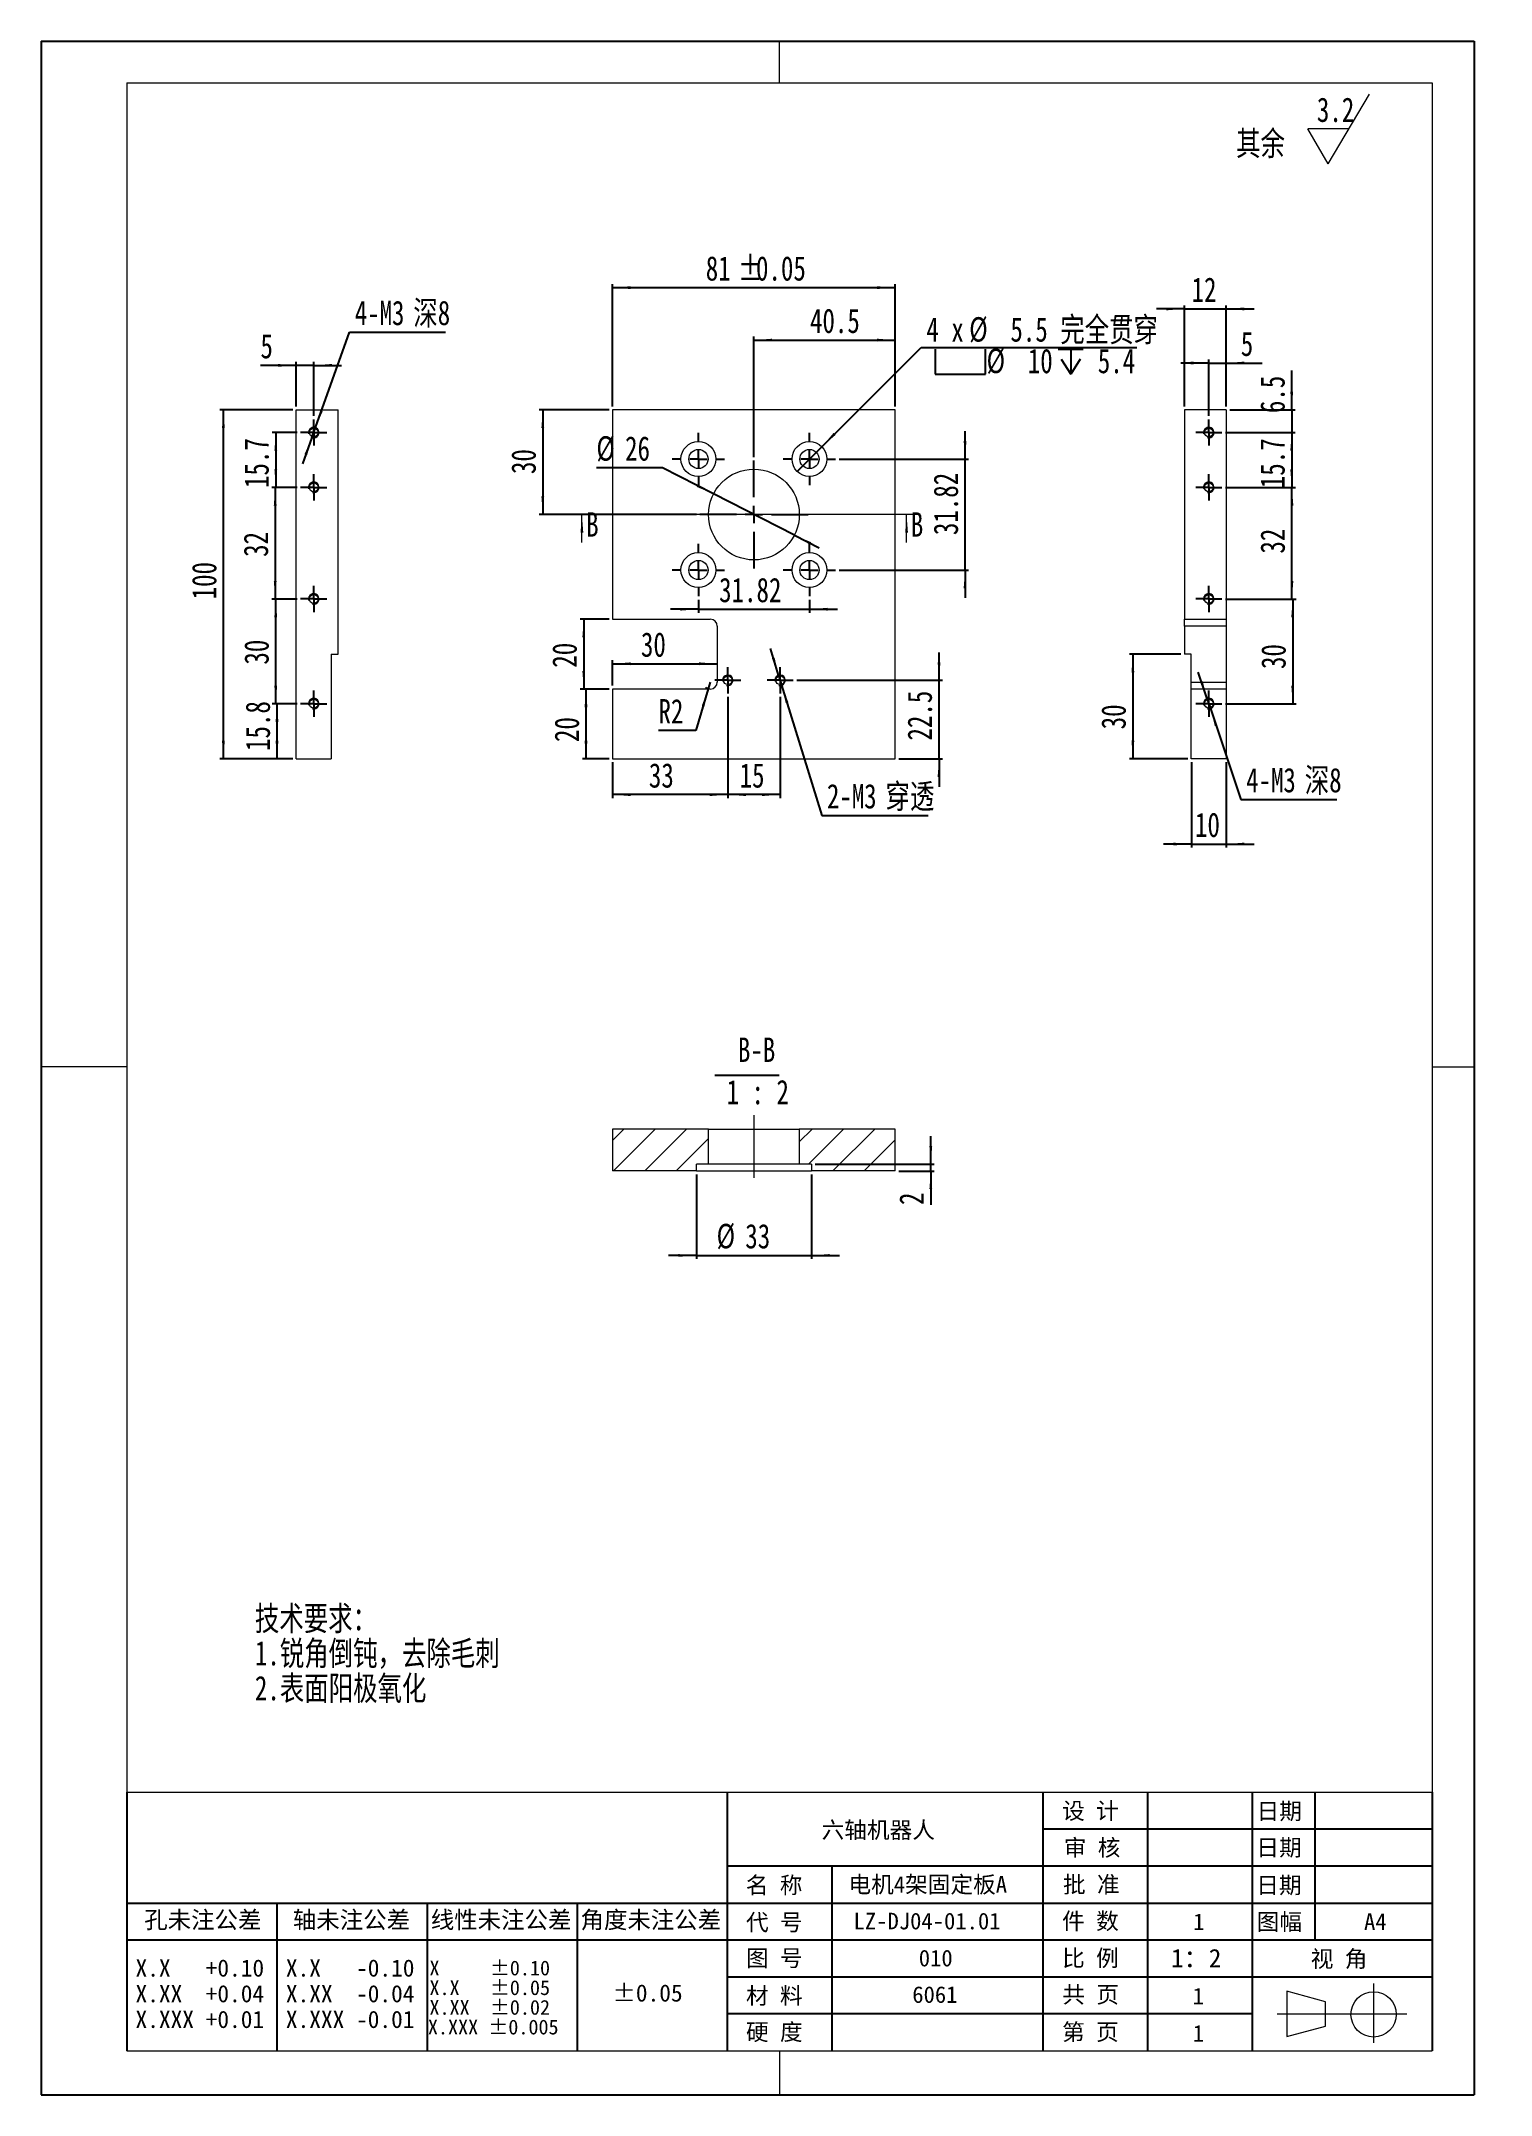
# Model space of a CAD drawing. Header units: millimetres. Extents: x 2 to 210, y 2 to 296.
import ezdxf

# ---------------------------------------------------------------- set-up
doc = ezdxf.new("R2010")
doc.units = ezdxf.units.MM
for name, pattern in [('SLD-中心线', [34.29, 30.48, -1.27, 1.27, -1.27]), ('SLD-实线', [0]), ('SLD-虚线', [1.905, 1.27, -0.635])]:
    doc.linetypes.add(name, pattern=pattern)
for name, color, linetype in [('FORMAT', 7, 'SLD-实线'), ('图框', 7, 'SLD-实线'), ('标注层', 96, 'SLD-实线')]:
    doc.layers.add(name, color=color, linetype=linetype)
doc.layers.add('粗实线', color=7, linetype='SLD-实线', lineweight=15)
doc.styles.add('SLDTEXTSTYLE0', font='HYSWLONGFANGSONG.TTF', dxfattribs={"bigfont": 'bigfont'})
doc.styles.add('SLDTEXTSTYLE1', font='SIMSUN.TTC')
doc.styles.add('SLDTEXTSTYLE2', font='SIMSUN.TTC', dxfattribs={"bigfont": 'bigfont'})
doc.styles.add('SLDTEXTSTYLE3', font='HYSWLONGFANGSONG.TTF')
doc.dimstyles.new('SLDDIMSTYLE0', dxfattribs={"dimtxt": 3.5, "dimasz": 2.6, "dimexe": 0, "dimexo": 0.0625, "dimgap": 0.875, "dimtad": 1, "dimdec": 3, "dimlfac": 2, "dimrnd": 1e-09, "dimzin": 12, "dimdsep": 46, "dimtxsty": 'SLDTEXTSTYLE3', "dimsah": 1, "dimcen": 0.09, "dimadec": 0, "dimazin": 3, "dimtfac": 1, "dimtdec": 3, "dimtofl": 0, "dimtmove": 0, "dimatfit": 3, "dimfxl": 0, "dimfrac": 2, "dimtolj": 1, "dimtzin": 12, "dimarcsym": 0})
doc.dimstyles.new('SLDDIMSTYLE1', dxfattribs={"dimtxt": 3.5, "dimasz": 2.6, "dimexe": 0, "dimexo": 0.0625, "dimgap": 0.875, "dimtad": 1, "dimdec": 3, "dimlfac": 2, "dimrnd": 1e-09, "dimzin": 12, "dimdsep": 46, "dimtxsty": 'SLDTEXTSTYLE3', "dimsah": 1, "dimcen": 0.09, "dimadec": 0, "dimazin": 3, "dimtfac": 1, "dimtdec": 3, "dimtmove": 0, "dimatfit": 0, "dimfxl": 0, "dimfrac": 2, "dimtolj": 1, "dimtzin": 12, "dimarcsym": 0})
doc.dimstyles.new('SLDDIMSTYLE2', dxfattribs={"dimtxt": 3.5, "dimasz": 2.6, "dimexe": 0, "dimexo": 0.0625, "dimgap": 0.875, "dimtad": 0, "dimtih": 1, "dimtoh": 1, "dimdec": 3, "dimlfac": 2, "dimrnd": 1e-09, "dimzin": 12, "dimdsep": 46, "dimtxsty": 'SLDTEXTSTYLE3', "dimsah": 1, "dimcen": 0, "dimadec": 0, "dimazin": 3, "dimtfac": 1, "dimtdec": 3, "dimtmove": 0, "dimatfit": 3, "dimfxl": 0, "dimfrac": 2, "dimtolj": 1, "dimtzin": 12, "dimarcsym": 0})
doc.dimstyles.new('SLDDIMSTYLE3', dxfattribs={"dimtxt": 3.5, "dimasz": 2.6, "dimexe": 0, "dimexo": 0.0625, "dimgap": 0.875, "dimtad": 0, "dimtih": 1, "dimtoh": 1, "dimdec": 1, "dimlfac": 2, "dimrnd": 1e-09, "dimzin": 12, "dimdsep": 46, "dimtxsty": 'SLDTEXTSTYLE3', "dimblk1": 'NONE', "dimsah": 1, "dimcen": 0, "dimadec": 0, "dimazin": 3, "dimtfac": 1, "dimtdec": 3, "dimtmove": 0, "dimatfit": 3, "dimldrblk": 'NONE', "dimfxl": 0, "dimfrac": 2, "dimtolj": 1, "dimtzin": 12, "dimarcsym": 0})
doc.dimstyles.new('SLDDIMSTYLE4', dxfattribs={"dimtxt": 3.5, "dimasz": 2.6, "dimexe": 0, "dimexo": 0.0625, "dimgap": 0.875, "dimtad": 0, "dimtih": 1, "dimtoh": 1, "dimdec": 3, "dimlfac": 2, "dimrnd": 1e-09, "dimzin": 12, "dimdsep": 46, "dimtxsty": 'SLDTEXTSTYLE3', "dimsah": 1, "dimcen": 0, "dimadec": 0, "dimazin": 3, "dimtfac": 1, "dimtdec": 3, "dimtmove": 0, "dimatfit": 3, "dimfxl": 0, "dimfrac": 2, "dimtolj": 1, "dimtzin": 12, "dimarcsym": 0})
doc.dimstyles.new('SLDDIMSTYLE5', dxfattribs={"dimtxt": 3.5, "dimasz": 2.6, "dimexe": 0, "dimexo": 0.0625, "dimgap": 0.875, "dimtad": 0, "dimtih": 1, "dimtoh": 1, "dimdec": 3, "dimlfac": 2, "dimrnd": 1e-09, "dimzin": 12, "dimdsep": 46, "dimtxsty": 'SLDTEXTSTYLE3', "dimsah": 1, "dimcen": 0, "dimadec": 0, "dimazin": 3, "dimtfac": 1, "dimtdec": 3, "dimtofl": 0, "dimtmove": 0, "dimatfit": 3, "dimfxl": 0, "dimfrac": 2, "dimtolj": 1, "dimtzin": 12, "dimarcsym": 0})

msp = doc.modelspace()

# ---------------------------------------------------------------- texts
at = {"color": 7, "linetype": 'Continuous', "lineweight": 0}
for s, insert, char_height, attachment_point, style in [('\\M+191B4\\M+1975D', (173.71447, 282.90212), 3.5, 1, 'SLDTEXTSTYLE0'), ('\\M+1985A轴\\M+18AF7\\M+18AED\\M+1906C', (122.44756, 40.66513), 2.38125, 2, 'SLDTEXTSTYLE2'), ('电\\M+18AF74\\M+189CB\\M+18CC5\\M+192E8\\M+194C2A', (129.53622, 32.84752), 2.38125, 2, 'SLDTEXTSTYLE2'), ('LZ-DJ04-01.01', (129.437, 27.60583), 2.38125, 2, 'SLDTEXTSTYLE1'), ('1', (168.37008, 27.49944), 2.38125, 2, 'SLDTEXTSTYLE1'), ('010', (130.67724, 22.29834), 2.38125, 2, 'SLDTEXTSTYLE1'), ('6061', (130.55321, 17.07183), 2.38125, 2, 'SLDTEXTSTYLE1')]:
    msp.add_mtext(s, dxfattribs=dict(at, insert=insert, char_height=char_height, attachment_point=attachment_point, style=style))
at = {"color": 7, "linetype": 'Continuous', "char_height": 3.5, "attachment_point": 1, "style": 'SLDTEXTSTYLE3'}
for insert in [(80.59432, 228.27949), (127.11009, 228.27949)]:
    msp.add_mtext('B', dxfattribs=dict(at, insert=insert))
at = {"layer": 'FORMAT', "attachment_point": 2}
for s, insert, char_height, style in [('设 计', (152.8441, 43.4064), 2.38125, 'SLDTEXTSTYLE2'), ('\\M+193FA\\M+18AFA', (179.89561, 43.35938), 2.38125, 'SLDTEXTSTYLE2'), ('审 \\M+18A6A', (153.08109, 38.12446), 2.38125, 'SLDTEXTSTYLE2'), ('\\M+193FA\\M+18AFA', (179.86819, 38.14323), 2.38125, 'SLDTEXTSTYLE2'), ('\\M+196BC \\M+18FCC', (107.5225, 32.75638), 2.38125, 'SLDTEXTSTYLE2'), ('\\M+194E1 \\M+18F79', (152.96654, 32.84752), 2.38125, 'SLDTEXTSTYLE2'), ('\\M+193FA\\M+18AFA', (179.85181, 32.75103), 2.38125, 'SLDTEXTSTYLE2'), ('\\M+18D45\\M+196A2\\M+1928D\\M+18CF6\\M+18DB7', (25.6761, 27.8303), 2.4625, 'SLDTEXTSTYLE2'), ('轴\\M+196A2\\M+1928D\\M+18CF6\\M+18DB7', (46.97232, 27.8303), 2.4625, 'SLDTEXTSTYLE2'), ('线\\M+190AB\\M+196A2\\M+1928D\\M+18CF6\\M+18DB7', (68.40897, 27.8303), 2.4625, 'SLDTEXTSTYLE2'), ('\\M+18A70\\M+19378\\M+196A2\\M+1928D\\M+18CF6\\M+18DB7', (89.85915, 27.8303), 2.4625, 'SLDTEXTSTYLE2'), ('\\M+191E3 \\M+18D86', (107.55248, 27.43198), 2.38125, 'SLDTEXTSTYLE2'), ('\\M+18C8F \\M+19094', (152.8441, 27.60583), 2.38125, 'SLDTEXTSTYLE2'), ('图\\M+1959D', (179.91052, 27.49944), 2.38125, 'SLDTEXTSTYLE2'), ('A4', (193.65941, 27.525), 2.38125, 'SLDTEXTSTYLE1'), ('图 \\M+18D86', (107.55248, 22.29834), 2.38125, 'SLDTEXTSTYLE2'), ('\\M+194E4 \\M+197E1', (152.8441, 22.29834), 2.38125, 'SLDTEXTSTYLE2'), ('1\\M+181462', (167.99469, 22.41953), 2.645833, 'SLDTEXTSTYLE2'), ('视 \\M+18A70', (188.46133, 22.19085), 2.38125, 'SLDTEXTSTYLE2'), ('±0.05', (89.39041, 17.33779), 2.4625, 'SLDTEXTSTYLE1'), ('\\M+18DDE \\M+197BF', (107.55248, 16.90858), 2.38125, 'SLDTEXTSTYLE2'), ('\\M+18BA4 页', (152.88254, 17.07183), 2.38125, 'SLDTEXTSTYLE2'), ('1', (168.29784, 16.84385), 2.38125, 'SLDTEXTSTYLE1'), ('\\M+18D64 \\M+19378', (107.55248, 11.71362), 2.38125, 'SLDTEXTSTYLE2'), ('\\M+191E6 页', (152.8441, 11.71362), 2.38125, 'SLDTEXTSTYLE2'), ('1', (168.31314, 11.51611), 2.38125, 'SLDTEXTSTYLE1')]:
    msp.add_mtext(s, dxfattribs=dict(at, insert=insert, char_height=char_height, style=style))

# ---------------------------------------------------------------- blocks, each defined once
blk = doc.blocks.new('SW_NOTE_0')
at = {"color": 0, "linetype": 'Continuous', "lineweight": 0, "char_height": 3.5, "attachment_point": 1, "style": 'SLDTEXTSTYLE0'}
for s, insert in [('\\M+18B5A术\\M+19776\\M+18B81\\M+18146', (0, 4.51)), ('1.锐\\M+18A70\\M+1937C钝\\M+18143\\M+18B8E\\M+18F9C\\M+196D1\\M+18E68', (0, -0.49)), ('2.\\M+1955C\\M+196CA阳极氧\\M+189BB', (0, -5.49))]:
    blk.add_mtext(s, dxfattribs=dict(at, insert=insert))
blk = doc.blocks.new('SW_NOTE_1')
at = {"layer": 'FORMAT', "color": 0, "char_height": 2.4625, "attachment_point": 2, "style": 'SLDTEXTSTYLE1'}
for s, insert in [('X.X   +0.10', (7.62, 2.87)), ('X.XX  +0.04', (7.62, -0.81)), ('X.XXX +0.01', (7.62, -4.49))]:
    blk.add_mtext(s, dxfattribs=dict(at, insert=insert))
blk = doc.blocks.new('SW_NOTE_2')
at = {"layer": 'FORMAT', "color": 0, "char_height": 2.4625, "attachment_point": 2, "style": 'SLDTEXTSTYLE1'}
for s, insert in [('X.X   -0.10', (7.62, 2.87)), ('X.XX  -0.04', (7.62, -0.81)), ('X.XXX -0.01', (7.62, -4.49))]:
    blk.add_mtext(s, dxfattribs=dict(at, insert=insert))
blk = doc.blocks.new('SW_NOTE_3')
at = {"layer": 'FORMAT', "color": 0, "char_height": 2.1167, "attachment_point": 2, "style": 'SLDTEXTSTYLE1'}
for s, insert in [('X     ±0.10', (7.18, 2.46)), ('X.X   ±0.05', (7.18, -0.36)), (' X.XXX ±0.005', (6.96, -6)), ('X.XX  ±0.02', (7.18, -3.18))]:
    blk.add_mtext(s, dxfattribs=dict(at, insert=insert))
blk = doc.blocks.new('SW_SFSYMBOL_0')
at = {"color": 0, "linetype": 'SLD-实线', "lineweight": 0}
for p, q in [((1.64, -5), (7.54, 5)), ((1.64, -5), (-1.31, 0)), ((4.59, 0), (-1.31, 0))]:
    blk.add_line(p, q, dxfattribs=at)
at = {"color": 0, "linetype": 'Continuous', "lineweight": 0, "insert": (0, 4.51), "char_height": 3.5, "attachment_point": 1, "style": 'SLDTEXTSTYLE3'}
blk.add_mtext('3.2', dxfattribs=at)
blk = doc.blocks.new('_D')
at = {"layer": '标注层'}
for p, q in [((84.38, 243.45), (84.38, 260.97)), ((84.38, 260.47), (124.88, 260.47)), ((124.88, 243.45), (124.88, 260.97))]:
    blk.add_line(p, q, dxfattribs=at)
for points in [[(84.38, 260.47), (86.98, 260.27), (86.98, 260.67)], [(124.88, 260.47), (122.28, 260.67), (122.28, 260.27)]]:
    blk.add_solid(points, dxfattribs=at)
at = {"layer": '标注层', "char_height": 3.5, "attachment_point": 1, "style": 'SLDTEXTSTYLE3'}
for s, insert in [('81', (97.73, 264.98, -2.95)), ('%%p', (102.33, 264.99, -2.95)), ('0.05', (104.93, 264.98, -2.95))]:
    blk.add_mtext(s, dxfattribs=dict(at, insert=insert))
blk = doc.blocks.new('_D_1')
at = {"layer": '标注层'}
for p, q in [((104.63, 236.2), (104.63, 253.45)), ((124.88, 243.45), (124.88, 253.45)), ((104.63, 252.95), (124.88, 252.95))]:
    blk.add_line(p, q, dxfattribs=at)
for points in [[(104.63, 252.95), (107.23, 252.75), (107.23, 253.15)], [(124.88, 252.95), (122.28, 253.15), (122.28, 252.75)]]:
    blk.add_solid(points, dxfattribs=at)
at = {"layer": '标注层', "insert": (112.66, 257.47, -2.95), "char_height": 3.5, "attachment_point": 1, "style": 'SLDTEXTSTYLE3'}
blk.add_mtext('40.5', dxfattribs=at)
blk = doc.blocks.new('_D_2')
at = {"layer": '标注层'}
for p, q in [((83.88, 202.95), (80.07, 202.95)), ((80.57, 202.95), (80.57, 192.95)), ((83.88, 192.95), (80.07, 192.95))]:
    blk.add_line(p, q, dxfattribs=at)
for points in [[(80.57, 202.95), (80.37, 200.35), (80.77, 200.35)], [(80.57, 192.95), (80.77, 195.55), (80.37, 195.55)]]:
    blk.add_solid(points, dxfattribs=at)
at = {"layer": '标注层', "insert": (76.06, 195.36, -2.95), "char_height": 3.5, "attachment_point": 1, "rotation": 90, "style": 'SLDTEXTSTYLE3'}
blk.add_mtext('20', dxfattribs=at)
blk = doc.blocks.new('_D_3')
at = {"layer": '标注层'}
for p, q in [((83.88, 212.95), (79.75, 212.95)), ((80.25, 212.95), (80.25, 202.95)), ((83.88, 202.95), (79.75, 202.95))]:
    blk.add_line(p, q, dxfattribs=at)
for points in [[(80.25, 212.95), (80.05, 210.35), (80.45, 210.35)], [(80.25, 202.95), (80.45, 205.55), (80.05, 205.55)]]:
    blk.add_solid(points, dxfattribs=at)
at = {"layer": '标注层', "insert": (75.74, 206.01, -2.95), "char_height": 3.5, "attachment_point": 1, "rotation": 90, "style": 'SLDTEXTSTYLE3'}
blk.add_mtext('20', dxfattribs=at)
blk = doc.blocks.new('_D_4')
at = {"layer": '标注层'}
for p, q in [((84.38, 203.45), (84.38, 207.07)), ((84.38, 206.57), (99.38, 206.57))]:
    blk.add_line(p, q, dxfattribs=at)
for points in [[(84.38, 206.57), (86.98, 206.37), (86.98, 206.77)], [(99.38, 206.57), (96.78, 206.77), (96.78, 206.37)]]:
    blk.add_solid(points, dxfattribs=at)
at = {"layer": '标注层', "insert": (88.44, 211.08, -2.95), "char_height": 3.5, "attachment_point": 1, "style": 'SLDTEXTSTYLE3'}
blk.add_mtext('30', dxfattribs=at)
blk = doc.blocks.new('_D_5')
at = {"layer": '标注层'}
for p, q in [((100.88, 201.83), (100.88, 187.32)), ((84.38, 192.45), (84.38, 187.32)), ((100.88, 187.82), (84.38, 187.82))]:
    blk.add_line(p, q, dxfattribs=at)
for points in [[(84.38, 187.82), (86.98, 187.62), (86.98, 188.02)], [(100.88, 187.82), (98.28, 188.02), (98.28, 187.62)]]:
    blk.add_solid(points, dxfattribs=at)
at = {"layer": '标注层', "insert": (89.58, 192.33, -2.95), "char_height": 3.5, "attachment_point": 1, "style": 'SLDTEXTSTYLE3'}
blk.add_mtext('33', dxfattribs=at)
blk = doc.blocks.new('_D_6')
at = {"layer": '标注层'}
for p, q in [((100.88, 201.83), (100.88, 187.32)), ((108.38, 201.83), (108.38, 187.32)), ((108.38, 187.82), (100.88, 187.82))]:
    blk.add_line(p, q, dxfattribs=at)
for points in [[(100.88, 187.82), (103.48, 187.62), (103.48, 188.02)], [(108.38, 187.82), (105.78, 188.02), (105.78, 187.62)]]:
    blk.add_solid(points, dxfattribs=at)
at = {"layer": '标注层', "insert": (102.58, 192.33, -2.95), "char_height": 3.5, "attachment_point": 1, "style": 'SLDTEXTSTYLE3'}
blk.add_mtext('15', dxfattribs=at)
blk = doc.blocks.new('_D_7')
at = {"layer": '标注层'}
for p, q in [((131.15, 204.2), (131.15, 208.2)), ((110.76, 204.2), (131.65, 204.2)), ((131.15, 192.95), (131.15, 204.2)), ((125.38, 192.95), (131.65, 192.95)), ((131.15, 192.95), (131.15, 188.95))]:
    blk.add_line(p, q, dxfattribs=at)
for points in [[(131.15, 204.2), (131.35, 206.8), (130.95, 206.8)], [(131.15, 192.95), (130.95, 190.35), (131.35, 190.35)]]:
    blk.add_solid(points, dxfattribs=at)
at = {"layer": '标注层', "insert": (126.63, 195.57, -2.95), "char_height": 3.5, "attachment_point": 1, "rotation": 90, "style": 'SLDTEXTSTYLE3'}
blk.add_mtext('22.5', dxfattribs=at)
blk = doc.blocks.new('_D_8')
at = {"layer": '标注层'}
for p, q in [((91.52, 234.66), (82.06, 234.66)), ((98.84, 230.91), (91.52, 234.66)), ((110.42, 225), (98.84, 230.91)), ((110.42, 225), (113.98, 223.18))]:
    blk.add_line(p, q, dxfattribs=at)
for points in [[(98.84, 230.91), (96.62, 232.27), (96.44, 231.92)], [(110.42, 225), (112.64, 223.64), (112.83, 223.99)]]:
    blk.add_solid(points, dxfattribs=at)
at = {"layer": '标注层', "char_height": 3.5, "attachment_point": 1, "style": 'SLDTEXTSTYLE3'}
for s, insert in [('%%c', (82.06, 239.18, -2.95)), ('26', (86.17, 239.17, -2.95))]:
    blk.add_mtext(s, dxfattribs=dict(at, insert=insert))
blk = doc.blocks.new('_D_9')
at = {"layer": '标注层'}
for p, q in [((83.88, 242.95), (73.88, 242.95)), ((74.38, 242.95), (74.38, 227.95)), ((96.38, 227.95), (73.88, 227.95))]:
    blk.add_line(p, q, dxfattribs=at)
for points in [[(74.38, 242.95), (74.18, 240.35), (74.58, 240.35)], [(74.38, 227.95), (74.58, 230.55), (74.18, 230.55)]]:
    blk.add_solid(points, dxfattribs=at)
at = {"layer": '标注层', "insert": (69.87, 233.76, -2.95), "char_height": 3.5, "attachment_point": 1, "rotation": 90, "style": 'SLDTEXTSTYLE3'}
blk.add_mtext('30', dxfattribs=at)
blk = doc.blocks.new('_D_10')
at = {"layer": '标注层'}
for p, q in [((96.68, 215.75), (96.68, 213.89)), ((112.59, 215.75), (112.59, 213.89)), ((96.68, 214.39), (92.68, 214.39)), ((96.68, 214.39), (112.59, 214.39)), ((112.59, 214.39), (116.59, 214.39))]:
    blk.add_line(p, q, dxfattribs=at)
for points in [[(96.68, 214.39), (94.08, 214.59), (94.08, 214.19)], [(112.59, 214.39), (115.19, 214.19), (115.19, 214.59)]]:
    blk.add_solid(points, dxfattribs=at)
at = {"layer": '标注层', "insert": (99.64, 218.9, -2.95), "char_height": 3.5, "attachment_point": 1, "style": 'SLDTEXTSTYLE3'}
blk.add_mtext('31.82', dxfattribs=at)
blk = doc.blocks.new('_D_11')
at = {"layer": '标注层'}
for p, q in [((134.88, 235.91), (134.88, 239.91)), ((116.84, 235.91), (135.38, 235.91)), ((134.88, 220), (134.88, 235.91)), ((116.84, 220), (135.38, 220)), ((134.88, 220), (134.88, 216))]:
    blk.add_line(p, q, dxfattribs=at)
for points in [[(134.88, 235.91), (135.08, 238.51), (134.68, 238.51)], [(134.88, 220), (134.68, 217.4), (135.08, 217.4)]]:
    blk.add_solid(points, dxfattribs=at)
at = {"layer": '标注层', "insert": (130.37, 225.01, -2.95), "char_height": 3.5, "attachment_point": 1, "rotation": 90, "style": 'SLDTEXTSTYLE3'}
blk.add_mtext('31.82', dxfattribs=at)
blk = doc.blocks.new('SW_SYMBOL_HOLE_SPOT')
at = {"layer": '标注层', "color": 0}
for p, q in [((0, 875), (0, 75)), ((1600, 75), (1600, 875)), ((0, 75), (1600, 75))]:
    blk.add_line(p, q, dxfattribs=at)
blk = doc.blocks.new('SW_SYMBOL_HOLE_DEPTH')
at = {"layer": '标注层', "color": 0}
for p, q in [((0, 875), (800, 875)), ((400, 875), (400, 75)), ((100, 555), (400, 75)), ((700, 555), (400, 75))]:
    blk.add_line(p, q, dxfattribs=at)
blk = doc.blocks.new('_D_12')
at = {"layer": '标注层'}
for p, q in [((114.36, 237.68), (128.59, 251.91)), ((128.59, 251.91), (159.5, 251.91)), ((110.82, 234.14), (114.36, 237.68))]:
    blk.add_line(p, q, dxfattribs=at)
blk.add_solid([(114.36, 237.68), (116.34, 239.37), (116.05, 239.66)], dxfattribs=at)
at = {"layer": '标注层', "xscale": 0.004511737089201878, "yscale": 0.004511737089201878, "zscale": 0.004511737089201878}
for name, p in [('SW_SYMBOL_HOLE_SPOT', (130.6, 247.72)), ('SW_SYMBOL_HOLE_DEPTH', (148.21, 247.72))]:
    blk.add_blockref(name, p, dxfattribs=at)
at = {"layer": '标注层', "char_height": 3.5, "attachment_point": 1}
for s, insert, style in [('4 x ', (129.34, 256.23, -2.95), 'SLDTEXTSTYLE3'), ('%%c', (135.47, 256.24, -2.95), 'SLDTEXTSTYLE3'), (' 5.5 \\M+18AAE\\M+19153贯\\M+190FA', (139.59, 256.23, -2.95), 'SLDTEXTSTYLE0'), ('%%c', (137.96, 251.73, -2.95), 'SLDTEXTSTYLE3'), (' 10 ', (142.08, 251.71, -2.95), 'SLDTEXTSTYLE3'), (' 5.4', (152.11, 251.71, -2.95), 'SLDTEXTSTYLE3')]:
    blk.add_mtext(s, dxfattribs=dict(at, insert=insert, style=style))
blk = doc.blocks.new('_NONE')
blk = doc.blocks.new('_D_13')
at = {"layer": '标注层'}
for p, q in [((108.16, 204.92), (106.99, 208.75)), ((108.16, 204.92), (108.6, 203.49)), ((108.6, 203.49), (114.34, 184.83)), ((114.34, 184.83), (129.6, 184.83))]:
    blk.add_line(p, q, dxfattribs=at)
for points in [[(108.16, 204.92), (107.59, 207.47), (107.21, 207.35)], [(108.6, 203.49), (109.18, 200.94), (109.56, 201.06)]]:
    blk.add_solid(points, dxfattribs=at)
at = {"layer": '标注层', "char_height": 3.5, "attachment_point": 1}
for s, insert, style in [('2-M', (115.09, 189.35, -2.95), 'SLDTEXTSTYLE3'), ('3', (120.42, 189.35, -2.95), 'SLDTEXTSTYLE3'), ('\\M+190FA\\M+193A7', (123.48, 189.35, -2.95), 'SLDTEXTSTYLE0')]:
    blk.add_mtext(s, dxfattribs=dict(at, insert=insert, style=style))
blk = doc.blocks.new('_D_14')
at = {"layer": '标注层'}
for p, q in [((98.38, 203.95), (98.09, 203)), ((98.09, 203), (96.3, 197.01)), ((96.3, 197.01), (90.95, 197.01))]:
    blk.add_line(p, q, dxfattribs=at)
blk.add_arc((98.38, 203.95), 1, 226.7545, 243.4349, dxfattribs=at)
blk.add_solid([(98.09, 203), (97.16, 200.56), (97.54, 200.45)], dxfattribs=at)
at = {"layer": '标注层', "insert": (90.95, 201.52, -2.95), "char_height": 3.5, "attachment_point": 1, "style": 'SLDTEXTSTYLE3'}
blk.add_mtext('R2', dxfattribs=at)
blk = doc.blocks.new('SW_CENTERMARKSYMBOL_0')
at = {"layer": '标注层', "color": 0}
for p, q in [((0, 2.5), (0, 7.75)), ((-2.5, 0), (-7.75, 0)), ((0, 0), (-1.25, 0)), ((0, 0), (0, 1.25)), ((0, 0), (0, -1.25)), ((0, 0), (1.25, 0)), ((2.5, 0), (7.75, 0)), ((0, -2.5), (0, -7.75))]:
    blk.add_line(p, q, dxfattribs=at)
blk = doc.blocks.new('SW_CENTERMARKSYMBOL_1')
at = {"layer": '标注层', "color": 0}
for p, q in [((0, 2.5), (0, 3.75)), ((-2.5, 0), (-3.75, 0)), ((0, 0), (-1.25, 0)), ((0, 0), (0, 1.25)), ((0, 0), (0, -1.25)), ((0, 0), (1.25, 0)), ((2.5, 0), (3.75, 0)), ((0, -2.5), (0, -3.75))]:
    blk.add_line(p, q, dxfattribs=at)
blk = doc.blocks.new('SW_CENTERMARKSYMBOL_2')
at = {"layer": '标注层', "color": 0}
for p, q in [((0, 2.5), (0, 3.75)), ((-2.5, 0), (-3.75, 0)), ((0, 0), (-1.25, 0)), ((0, 0), (0, 1.25)), ((0, 0), (0, -1.25)), ((0, 0), (1.25, 0)), ((2.5, 0), (3.75, 0)), ((0, -2.5), (0, -3.75))]:
    blk.add_line(p, q, dxfattribs=at)
blk = doc.blocks.new('SW_CENTERMARKSYMBOL_3')
at = {"layer": '标注层', "color": 0}
for p, q in [((0, 2.5), (0, 3.75)), ((-2.5, 0), (-3.75, 0)), ((0, 0), (-1.25, 0)), ((0, 0), (0, 1.25)), ((0, 0), (0, -1.25)), ((0, 0), (1.25, 0)), ((2.5, 0), (3.75, 0)), ((0, -2.5), (0, -3.75))]:
    blk.add_line(p, q, dxfattribs=at)
blk = doc.blocks.new('SW_CENTERMARKSYMBOL_4')
at = {"layer": '标注层', "color": 0}
for p, q in [((0, 2.5), (0, 3.75)), ((-2.5, 0), (-3.75, 0)), ((0, 0), (-1.25, 0)), ((0, 0), (0, 1.25)), ((0, 0), (0, -1.25)), ((0, 0), (1.25, 0)), ((2.5, 0), (3.75, 0)), ((0, -2.5), (0, -3.75))]:
    blk.add_line(p, q, dxfattribs=at)
blk = doc.blocks.new('SW_CENTERMARKSYMBOL_5')
at = {"layer": '标注层', "color": 0}
for p, q in [((-1.25, 0), (-1.875, 0)), ((0, 0), (-1.25, 0)), ((0, 1.25), (0, 1.875)), ((0, 0), (0, 1.25)), ((0, 0), (0, -1.25)), ((0, 0), (1.25, 0)), ((1.25, 0), (1.875, 0)), ((0, -1.25), (0, -1.875))]:
    blk.add_line(p, q, dxfattribs=at)
blk = doc.blocks.new('SW_CENTERMARKSYMBOL_6')
at = {"layer": '标注层', "color": 0}
for p, q in [((-1.25, 0), (-1.875, 0)), ((0, 0), (-1.25, 0)), ((0, 1.25), (0, 1.875)), ((0, 0), (0, 1.25)), ((0, 0), (0, -1.25)), ((0, 0), (1.25, 0)), ((1.25, 0), (1.875, 0)), ((0, -1.25), (0, -1.875))]:
    blk.add_line(p, q, dxfattribs=at)
blk = doc.blocks.new('_D_15')
at = {"layer": '标注层'}
for p, q in [((166.3, 257.42), (162.3, 257.42)), ((166.3, 243.45), (166.3, 257.92)), ((166.3, 257.42), (172.3, 257.42)), ((172.3, 243.45), (172.3, 257.92)), ((172.3, 257.42), (176.3, 257.42))]:
    blk.add_line(p, q, dxfattribs=at)
for points in [[(166.3, 257.42), (163.7, 257.62), (163.7, 257.22)], [(172.3, 257.42), (174.9, 257.22), (174.9, 257.62)]]:
    blk.add_solid(points, dxfattribs=at)
at = {"layer": '标注层', "insert": (167.33, 261.93, 0.05), "char_height": 3.5, "attachment_point": 1, "style": 'SLDTEXTSTYLE3'}
blk.add_mtext('12', dxfattribs=at)
blk = doc.blocks.new('_D_16')
at = {"layer": '标注层'}
for p, q in [((169.8, 242.08), (169.8, 250.17)), ((172.3, 243.45), (172.3, 250.17)), ((169.8, 249.67), (165.8, 249.67)), ((169.8, 249.67), (172.3, 249.67)), ((172.3, 249.67), (177.45, 249.67))]:
    blk.add_line(p, q, dxfattribs=at)
for points in [[(169.8, 249.67), (167.2, 249.87), (167.2, 249.47)], [(172.3, 249.67), (174.9, 249.47), (174.9, 249.87)]]:
    blk.add_solid(points, dxfattribs=at)
at = {"layer": '标注层', "insert": (174.38, 254.18, 0.05), "char_height": 3.5, "attachment_point": 1, "style": 'SLDTEXTSTYLE3'}
blk.add_mtext('5', dxfattribs=at)
blk = doc.blocks.new('_D_17')
at = {"layer": '标注层'}
for p, q in [((181.68, 242.95), (181.68, 248.62)), ((172.8, 242.95), (182.18, 242.95)), ((181.68, 242.95), (181.68, 239.7)), ((172.17, 239.7), (182.18, 239.7)), ((181.68, 239.7), (181.68, 235.7))]:
    blk.add_line(p, q, dxfattribs=at)
for points in [[(181.68, 242.95), (181.88, 245.55), (181.48, 245.55)], [(181.68, 239.7), (181.48, 237.1), (181.88, 237.1)]]:
    blk.add_solid(points, dxfattribs=at)
at = {"layer": '标注层', "insert": (177.17, 242.49, 0.05), "char_height": 3.5, "attachment_point": 1, "rotation": 90, "style": 'SLDTEXTSTYLE3'}
blk.add_mtext('6.5', dxfattribs=at)
blk = doc.blocks.new('_D_18')
at = {"layer": '标注层'}
for p, q in [((172.17, 239.7), (182.18, 239.7)), ((181.68, 239.7), (181.68, 231.85)), ((172.17, 231.85), (182.18, 231.85))]:
    blk.add_line(p, q, dxfattribs=at)
for points in [[(181.68, 239.7), (181.48, 237.1), (181.88, 237.1)], [(181.68, 231.85), (181.88, 234.45), (181.48, 234.45)]]:
    blk.add_solid(points, dxfattribs=at)
at = {"layer": '标注层', "insert": (177.17, 231.73, 0.05), "char_height": 3.5, "attachment_point": 1, "rotation": 90, "style": 'SLDTEXTSTYLE3'}
blk.add_mtext('15.7', dxfattribs=at)
blk = doc.blocks.new('_D_19')
at = {"layer": '标注层'}
for p, q in [((172.17, 231.85), (182.21, 231.85)), ((181.71, 215.85), (181.71, 231.85)), ((172.17, 215.85), (182.21, 215.85))]:
    blk.add_line(p, q, dxfattribs=at)
for points in [[(181.71, 231.85), (181.51, 229.25), (181.91, 229.25)], [(181.71, 215.85), (181.91, 218.45), (181.51, 218.45)]]:
    blk.add_solid(points, dxfattribs=at)
at = {"layer": '标注层', "insert": (177.19, 222.36, 0.05), "char_height": 3.5, "attachment_point": 1, "rotation": 90, "style": 'SLDTEXTSTYLE3'}
blk.add_mtext('32', dxfattribs=at)
blk = doc.blocks.new('_D_20')
at = {"layer": '标注层'}
for p, q in [((172.17, 215.85), (182.32, 215.85)), ((181.82, 215.85), (181.82, 200.85)), ((172.17, 200.85), (182.32, 200.85))]:
    blk.add_line(p, q, dxfattribs=at)
for points in [[(181.82, 215.85), (181.62, 213.25), (182.02, 213.25)], [(181.82, 200.85), (182.02, 203.45), (181.62, 203.45)]]:
    blk.add_solid(points, dxfattribs=at)
at = {"layer": '标注层', "insert": (177.31, 205.82, 0.05), "char_height": 3.5, "attachment_point": 1, "rotation": 90, "style": 'SLDTEXTSTYLE3'}
blk.add_mtext('30', dxfattribs=at)
blk = doc.blocks.new('_D_21')
at = {"layer": '标注层'}
for p, q in [((167.3, 192.45), (167.3, 180.24)), ((172.3, 192.45), (172.3, 180.24)), ((167.3, 180.74), (163.3, 180.74)), ((167.3, 180.74), (172.3, 180.74)), ((172.3, 180.74), (176.3, 180.74))]:
    blk.add_line(p, q, dxfattribs=at)
for points in [[(167.3, 180.74), (164.7, 180.94), (164.7, 180.54)], [(172.3, 180.74), (174.9, 180.54), (174.9, 180.94)]]:
    blk.add_solid(points, dxfattribs=at)
at = {"layer": '标注层', "insert": (167.82, 185.25, 0.05), "char_height": 3.5, "attachment_point": 1, "style": 'SLDTEXTSTYLE3'}
blk.add_mtext('10', dxfattribs=at)
blk = doc.blocks.new('_D_22')
at = {"layer": '标注层'}
for p, q in [((165.8, 207.95), (158.42, 207.95)), ((158.92, 207.95), (158.92, 192.95)), ((166.8, 192.95), (158.42, 192.95))]:
    blk.add_line(p, q, dxfattribs=at)
for points in [[(158.92, 207.95), (158.72, 205.35), (159.12, 205.35)], [(158.92, 192.95), (159.12, 195.55), (158.72, 195.55)]]:
    blk.add_solid(points, dxfattribs=at)
at = {"layer": '标注层', "insert": (154.4, 197.18, 0.05), "char_height": 3.5, "attachment_point": 1, "rotation": 90, "style": 'SLDTEXTSTYLE3'}
blk.add_mtext('30', dxfattribs=at)
blk = doc.blocks.new('_D_23')
at = {"layer": '标注层'}
for p, q in [((169.56, 201.57), (168.29, 205.36)), ((169.56, 201.57), (170.04, 200.14)), ((170.04, 200.14), (174.4, 187.13)), ((174.4, 187.13), (188.14, 187.13))]:
    blk.add_line(p, q, dxfattribs=at)
for points in [[(169.56, 201.57), (168.92, 204.09), (168.54, 203.97)], [(170.04, 200.14), (170.67, 197.62), (171.05, 197.74)]]:
    blk.add_solid(points, dxfattribs=at)
at = {"layer": '标注层', "char_height": 3.5, "attachment_point": 1}
for s, insert, style in [('4-M', (175.15, 191.65, 0.05), 'SLDTEXTSTYLE3'), ('3', (180.48, 191.65, 0.05), 'SLDTEXTSTYLE3'), ('\\M+1905B8', (183.55, 191.65, 0.05), 'SLDTEXTSTYLE0')]:
    blk.add_mtext(s, dxfattribs=dict(at, insert=insert, style=style))
blk = doc.blocks.new('SW_CENTERMARKSYMBOL_7')
at = {"layer": '标注层', "color": 0}
for p, q in [((-1.25, 0), (-1.875, 0)), ((0, 0), (-1.25, 0)), ((0, 1.25), (0, 1.875)), ((0, 0), (0, 1.25)), ((0, 0), (0, -1.25)), ((0, 0), (1.25, 0)), ((1.25, 0), (1.875, 0)), ((0, -1.25), (0, -1.875))]:
    blk.add_line(p, q, dxfattribs=at)
blk = doc.blocks.new('SW_CENTERMARKSYMBOL_8')
at = {"layer": '标注层', "color": 0}
for p, q in [((-1.25, 0), (-1.875, 0)), ((0, 0), (-1.25, 0)), ((0, 1.25), (0, 1.875)), ((0, 0), (0, 1.25)), ((0, 0), (0, -1.25)), ((0, 0), (1.25, 0)), ((1.25, 0), (1.875, 0)), ((0, -1.25), (0, -1.875))]:
    blk.add_line(p, q, dxfattribs=at)
blk = doc.blocks.new('SW_CENTERMARKSYMBOL_9')
at = {"layer": '标注层', "color": 0}
for p, q in [((-1.25, 0), (-1.875, 0)), ((0, 0), (-1.25, 0)), ((0, 1.25), (0, 1.875)), ((0, 0), (0, 1.25)), ((0, 0), (0, -1.25)), ((0, 0), (1.25, 0)), ((1.25, 0), (1.875, 0)), ((0, -1.25), (0, -1.875))]:
    blk.add_line(p, q, dxfattribs=at)
blk = doc.blocks.new('SW_CENTERMARKSYMBOL_10')
at = {"layer": '标注层', "color": 0}
for p, q in [((-1.25, 0), (-1.875, 0)), ((0, 0), (-1.25, 0)), ((0, 1.25), (0, 1.875)), ((0, 0), (0, 1.25)), ((0, 0), (0, -1.25)), ((0, 0), (1.25, 0)), ((1.25, 0), (1.875, 0)), ((0, -1.25), (0, -1.875))]:
    blk.add_line(p, q, dxfattribs=at)
blk = doc.blocks.new('_D_24')
at = {"layer": '标注层'}
for p, q in [((38.56, 242.95), (28.12, 242.95)), ((28.62, 192.95), (28.62, 242.95)), ((38.56, 192.95), (28.12, 192.95))]:
    blk.add_line(p, q, dxfattribs=at)
for points in [[(28.62, 242.95), (28.42, 240.35), (28.82, 240.35)], [(28.62, 192.95), (28.82, 195.55), (28.42, 195.55)]]:
    blk.add_solid(points, dxfattribs=at)
at = {"layer": '标注层', "insert": (24.11, 215.8, 0.05), "char_height": 3.5, "attachment_point": 1, "rotation": 90, "style": 'SLDTEXTSTYLE3'}
blk.add_mtext('100', dxfattribs=at)
blk = doc.blocks.new('_D_25')
at = {"layer": '标注层'}
for p, q in [((39.18, 215.85), (35.62, 215.85)), ((36.12, 200.85), (36.12, 215.85)), ((39.18, 200.85), (35.62, 200.85))]:
    blk.add_line(p, q, dxfattribs=at)
for points in [[(36.12, 215.85), (35.92, 213.25), (36.32, 213.25)], [(36.12, 200.85), (36.32, 203.45), (35.92, 203.45)]]:
    blk.add_solid(points, dxfattribs=at)
at = {"layer": '标注层', "insert": (31.61, 206.45, 0.05), "char_height": 3.5, "attachment_point": 1, "rotation": 90, "style": 'SLDTEXTSTYLE3'}
blk.add_mtext('30', dxfattribs=at)
blk = doc.blocks.new('_D_26')
at = {"layer": '标注层'}
for p, q in [((39.18, 231.85), (35.54, 231.85)), ((36.04, 231.85), (36.04, 215.85)), ((39.18, 215.85), (35.54, 215.85))]:
    blk.add_line(p, q, dxfattribs=at)
for points in [[(36.04, 231.85), (35.84, 229.25), (36.24, 229.25)], [(36.04, 215.85), (36.24, 218.45), (35.84, 218.45)]]:
    blk.add_solid(points, dxfattribs=at)
at = {"layer": '标注层', "insert": (31.52, 221.89, 0.05), "char_height": 3.5, "attachment_point": 1, "rotation": 90, "style": 'SLDTEXTSTYLE3'}
blk.add_mtext('32', dxfattribs=at)
blk = doc.blocks.new('_D_27')
at = {"layer": '标注层'}
for p, q in [((39.18, 239.7), (35.63, 239.7)), ((36.13, 239.7), (36.13, 231.85)), ((39.18, 231.85), (35.63, 231.85))]:
    blk.add_line(p, q, dxfattribs=at)
for points in [[(36.13, 239.7), (35.93, 237.1), (36.33, 237.1)], [(36.13, 231.85), (36.33, 234.45), (35.93, 234.45)]]:
    blk.add_solid(points, dxfattribs=at)
at = {"layer": '标注层', "insert": (31.61, 231.76, 0.05), "char_height": 3.5, "attachment_point": 1, "rotation": 90, "style": 'SLDTEXTSTYLE3'}
blk.add_mtext('15.7', dxfattribs=at)
blk = doc.blocks.new('_D_28')
at = {"layer": '标注层'}
for p, q in [((39.18, 200.85), (35.8, 200.85)), ((36.3, 200.85), (36.3, 192.95)), ((38.56, 192.95), (35.8, 192.95))]:
    blk.add_line(p, q, dxfattribs=at)
for points in [[(36.3, 200.85), (36.1, 198.25), (36.5, 198.25)], [(36.3, 192.95), (36.5, 195.55), (36.1, 195.55)]]:
    blk.add_solid(points, dxfattribs=at)
at = {"layer": '标注层', "insert": (31.79, 194.08, 0.05), "char_height": 3.5, "attachment_point": 1, "rotation": 90, "style": 'SLDTEXTSTYLE3'}
blk.add_mtext('15.8', dxfattribs=at)
blk = doc.blocks.new('_D_29')
at = {"layer": '标注层'}
for p, q in [((41.81, 240.41), (46.69, 254.09)), ((46.69, 254.09), (60.43, 254.09)), ((41.31, 239), (39.96, 235.23)), ((41.31, 239), (41.81, 240.41))]:
    blk.add_line(p, q, dxfattribs=at)
for points in [[(41.81, 240.41), (42.87, 242.79), (42.5, 242.93)], [(41.31, 239), (40.25, 236.62), (40.62, 236.48)]]:
    blk.add_solid(points, dxfattribs=at)
at = {"layer": '标注层', "char_height": 3.5, "attachment_point": 1}
for s, insert, style in [('\\M+1905B8', (55.83, 258.6, 0.05), 'SLDTEXTSTYLE0'), ('4-M', (47.44, 258.6, 0.05), 'SLDTEXTSTYLE3'), ('3', (52.77, 258.6, 0.05), 'SLDTEXTSTYLE3')]:
    blk.add_mtext(s, dxfattribs=dict(at, insert=insert, style=style))
blk = doc.blocks.new('_D_30')
at = {"layer": '标注层'}
for p, q in [((39.06, 249.33), (33.93, 249.33)), ((39.06, 243.45), (39.06, 249.83)), ((41.56, 249.33), (39.06, 249.33)), ((41.56, 242.08), (41.56, 249.83)), ((41.56, 249.33), (45.56, 249.33))]:
    blk.add_line(p, q, dxfattribs=at)
for points in [[(39.06, 249.33), (36.46, 249.53), (36.46, 249.13)], [(41.56, 249.33), (44.16, 249.13), (44.16, 249.53)]]:
    blk.add_solid(points, dxfattribs=at)
at = {"layer": '标注层', "insert": (33.93, 253.84, 0.05), "char_height": 3.5, "attachment_point": 1, "style": 'SLDTEXTSTYLE3'}
blk.add_mtext('5', dxfattribs=at)
blk = doc.blocks.new('SW_CENTERMARKSYMBOL_11')
at = {"layer": '标注层', "color": 0}
for p, q in [((-1.25, 0), (-1.875, 0)), ((0, 0), (-1.25, 0)), ((0, 1.25), (0, 1.875)), ((0, 0), (0, 1.25)), ((0, 0), (0, -1.25)), ((0, 0), (1.25, 0)), ((1.25, 0), (1.875, 0)), ((0, -1.25), (0, -1.875))]:
    blk.add_line(p, q, dxfattribs=at)
blk = doc.blocks.new('SW_CENTERMARKSYMBOL_12')
at = {"layer": '标注层', "color": 0}
for p, q in [((-1.25, 0), (-1.875, 0)), ((0, 0), (-1.25, 0)), ((0, 1.25), (0, 1.875)), ((0, 0), (0, 1.25)), ((0, 0), (0, -1.25)), ((0, 0), (1.25, 0)), ((1.25, 0), (1.875, 0)), ((0, -1.25), (0, -1.875))]:
    blk.add_line(p, q, dxfattribs=at)
blk = doc.blocks.new('SW_CENTERMARKSYMBOL_13')
at = {"layer": '标注层', "color": 0}
for p, q in [((-1.25, 0), (-1.875, 0)), ((0, 0), (-1.25, 0)), ((0, 1.25), (0, 1.875)), ((0, 0), (0, 1.25)), ((0, 0), (0, -1.25)), ((0, 0), (1.25, 0)), ((1.25, 0), (1.875, 0)), ((0, -1.25), (0, -1.875))]:
    blk.add_line(p, q, dxfattribs=at)
blk = doc.blocks.new('SW_CENTERMARKSYMBOL_14')
at = {"layer": '标注层', "color": 0}
for p, q in [((-1.25, 0), (-1.875, 0)), ((0, 0), (-1.25, 0)), ((0, 1.25), (0, 1.875)), ((0, 0), (0, 1.25)), ((0, 0), (0, -1.25)), ((0, 0), (1.25, 0)), ((1.25, 0), (1.875, 0)), ((0, -1.25), (0, -1.875))]:
    blk.add_line(p, q, dxfattribs=at)
blk = doc.blocks.new('_D_31')
at = {"layer": '标注层'}
for p, q in [((96.38, 133.39), (96.38, 121.29)), ((112.88, 133.39), (112.88, 121.29)), ((96.38, 121.79), (92.38, 121.79)), ((96.38, 121.79), (112.88, 121.79)), ((112.88, 121.79), (116.88, 121.79))]:
    blk.add_line(p, q, dxfattribs=at)
for points in [[(96.38, 121.79), (93.78, 121.99), (93.78, 121.59)], [(112.88, 121.79), (115.48, 121.59), (115.48, 121.99)]]:
    blk.add_solid(points, dxfattribs=at)
at = {"layer": '标注层', "char_height": 3.5, "attachment_point": 1, "style": 'SLDTEXTSTYLE3'}
for s, insert in [('%%c', (99.28, 126.32, 17.55)), ('33', (103.39, 126.3, 17.55))]:
    blk.add_mtext(s, dxfattribs=dict(at, insert=insert))
blk = doc.blocks.new('_D_32')
at = {"layer": '标注层'}
for p, q in [((129.97, 134.89), (129.97, 138.89)), ((113.38, 134.89), (130.47, 134.89)), ((125.38, 133.89), (130.47, 133.89)), ((129.97, 133.89), (129.97, 134.89)), ((129.97, 133.89), (129.97, 129.02))]:
    blk.add_line(p, q, dxfattribs=at)
for points in [[(129.97, 134.89), (130.17, 137.49), (129.77, 137.49)], [(129.97, 133.89), (129.77, 131.29), (130.17, 131.29)]]:
    blk.add_solid(points, dxfattribs=at)
at = {"layer": '标注层', "insert": (125.46, 129.02, 17.55), "char_height": 3.5, "attachment_point": 1, "rotation": 90, "style": 'SLDTEXTSTYLE3'}
blk.add_mtext('2', dxfattribs=at)
blk = doc.blocks.new('SW_NOTE_4')
at = {"layer": '标注层', "color": 0}
blk.add_line((-1.99, -0.86), (7.21, -0.86), dxfattribs=at)
at = {"layer": '标注层', "color": 0, "char_height": 3.5, "attachment_point": 2, "style": 'SLDTEXTSTYLE3'}
for s, insert in [('B-B', (3.99, 4.51)), (' 1 : 2', (3.26, -1.55))]:
    blk.add_mtext(s, dxfattribs=dict(at, insert=insert))

# ---------------------------------------------------------------- dimensions: what is measured, and where the dimension line sits
at = {"layer": '标注层'}
for base, p1, p2, text, dimstyle, picture, middle in [((124.88202, 260.46791), (84.38202, 242.95492), (124.88202, 242.95492), '<>%%p0.05', 'SLDDIMSTYLE0', '_D', (104.40029, 260.46791)), ((112.88202, 121.79288), (96.38202, 133.89374), (112.88202, 133.89374), '%%c<>', 'SLDDIMSTYLE1', '_D_31', (103.63602, 121.79288))]:
    dim = msp.add_linear_dim(base=base, p1=p1, p2=p2, text=text, dimstyle=dimstyle, dxfattribs=at)
    dim.commit()
    dim.dimension.update_dxf_attribs({"geometry": picture, "text_midpoint": middle, "dimtype": 160})
for base, p1, p2, dimstyle, picture, middle in [((172.29733, 257.42221), (166.29733, 242.95492), (172.29733, 242.95492), 'SLDDIMSTYLE1', '_D_15', (169.63291, 257.42221)), ((124.88202, 252.95492), (104.63202, 235.70492), (124.88202, 242.95492), 'SLDDIMSTYLE0', '_D_1', (116.49053, 252.95492)), ((39.05867, 249.32875), (41.55867, 241.57992), (39.05867, 242.95492), 'SLDDIMSTYLE1', '_D_30', (35.46071, 249.32875)), ((172.29733, 249.6699), (169.79733, 241.57992), (172.29733, 242.95492), 'SLDDIMSTYLE1', '_D_16', (175.91857, 249.6699)), ((112.58697, 214.39064), (96.67707, 216.24997), (112.58697, 216.24997), 'SLDDIMSTYLE1', '_D_10', (104.23747, 214.39064)), ((99.38202, 206.56851), (84.38202, 202.95492), (99.38202, 203.95492), 'SLDDIMSTYLE0', '_D_4', (90.73687, 206.56851)), ((84.38202, 187.82291), (100.88202, 202.32992), (84.38202, 192.95492), 'SLDDIMSTYLE0', '_D_5', (91.88637, 187.82291)), ((100.88202, 187.82291), (108.38202, 202.32992), (100.88202, 202.32992), 'SLDDIMSTYLE0', '_D_6', (104.8845, 187.82291)), ((172.29733, 180.74088), (167.29733, 192.95492), (172.29733, 192.95492), 'SLDDIMSTYLE1', '_D_21', (170.12285, 180.74088))]:
    dim = msp.add_linear_dim(base=base, p1=p1, p2=p2, dimstyle=dimstyle, dxfattribs=at)
    dim.commit()
    dim.dimension.update_dxf_attribs({"geometry": picture, "text_midpoint": middle, "dimtype": 160})
for p1, p2, text, picture, middle in [((41.81059, 240.41135), (41.30675, 238.9985), '4-M<>深8', '_D_29', (53.93248, 256.25424)), ((108.60244, 203.48805), (108.16159, 204.9218), '2-M<>穿透', '_D_13', (122.34554, 187.00023)), ((170.03598, 200.14391), (169.55868, 201.56594), '4-M<>深8', '_D_23', (181.64693, 189.30018))]:
    dim = msp.add_diameter_dim_2p(p1=p1, p2=p2, text=text, dimstyle='SLDDIMSTYLE4', override={"dimpost": '<>'}, dxfattribs=at)
    dim.commit()
    dim.dimension.update_dxf_attribs({"geometry": picture, "text_midpoint": middle, "dimtype": 163})
dim = msp.add_diameter_dim_2p(p1=(110.81867, 234.14264), p2=(114.35527, 237.67711), text='4 x <> 完全贯穿\\P{\\fGDT;v}%%c 10 {\\fGDT;x} 5.4\\P', dimstyle='SLDDIMSTYLE3', dxfattribs=at)
dim.commit()
dim.dimension.update_dxf_attribs({"geometry": '_D_12', "text_midpoint": (144.42218, 251.71758), "dimtype": 163})
for base, p1, p2, dimstyle, picture, middle in [((181.67819, 239.70492), (172.29733, 242.95492), (171.67233, 239.70492), 'SLDDIMSTYLE1', '_D_17', (181.67819, 245.55042)), ((28.62309, 242.95492), (39.05867, 192.95492), (39.05867, 242.95492), 'SLDDIMSTYLE0', '_D_24', (28.62309, 218.86773)), ((74.38202, 227.95492), (84.38202, 242.95492), (96.88202, 227.95492), 'SLDDIMSTYLE0', '_D_9', (74.38202, 236.06151)), ((36.12512, 231.85492), (39.68367, 239.70492), (39.68367, 231.85492), 'SLDDIMSTYLE0', '_D_27', (36.12512, 235.59182)), ((134.88202, 235.90988), (116.33697, 219.99997), (116.33697, 235.90988), 'SLDDIMSTYLE1', '_D_11', (134.88202, 229.61189)), ((181.67819, 231.85492), (171.67233, 239.70492), (171.67233, 231.85492), 'SLDDIMSTYLE0', '_D_18', (181.67819, 235.56256)), ((36.03604, 215.85492), (39.68367, 231.85492), (39.68367, 215.85492), 'SLDDIMSTYLE0', '_D_26', (36.03604, 224.18985)), ((181.70655, 231.85492), (171.67233, 215.85492), (171.67233, 231.85492), 'SLDDIMSTYLE0', '_D_19', (181.70655, 224.65854)), ((36.12166, 215.85492), (39.68367, 200.85492), (39.68367, 215.85492), 'SLDDIMSTYLE0', '_D_25', (36.12166, 208.74955)), ((181.82138, 200.85492), (171.67233, 215.85492), (171.67233, 200.85492), 'SLDDIMSTYLE0', '_D_20', (181.82138, 208.12301)), ((80.24915, 202.95492), (84.38202, 212.95492), (84.38202, 202.95492), 'SLDDIMSTYLE0', '_D_3', (80.24915, 208.31415)), ((131.14603, 204.20492), (124.88202, 192.95492), (110.25702, 204.20492), 'SLDDIMSTYLE1', '_D_7', (131.14603, 199.40628)), ((158.91552, 192.95492), (166.29733, 207.95492), (167.29733, 192.95492), 'SLDDIMSTYLE0', '_D_22', (158.91552, 199.48561)), ((36.2999, 192.95492), (39.68367, 200.85492), (39.05867, 192.95492), 'SLDDIMSTYLE0', '_D_28', (36.2999, 197.9177)), ((80.567, 192.95492), (84.38202, 202.95492), (84.38202, 192.95492), 'SLDDIMSTYLE0', '_D_2', (80.567, 197.66599)), ((129.97377, 134.89374), (124.88202, 133.89374), (112.88202, 134.89374), 'SLDDIMSTYLE1', '_D_32', (129.97377, 130.55768))]:
    dim = msp.add_linear_dim(base=base, p1=p1, p2=p2, angle=90, dimstyle=dimstyle, dxfattribs=at)
    dim.commit()
    dim.dimension.update_dxf_attribs({"geometry": picture, "text_midpoint": middle, "dimtype": 160})
dim = msp.add_diameter_dim_2p(p1=(98.84397, 230.91272), p2=(110.42006, 224.99713), dimstyle='SLDDIMSTYLE2', dxfattribs=at)
dim.commit()
dim.dimension.update_dxf_attribs({"geometry": '_D_8', "text_midpoint": (86.41256, 237.34086), "dimtype": 163})
dim = msp.add_radius_dim(center=(98.38202, 203.95492), mpoint=(98.09498, 202.997), dimstyle='SLDDIMSTYLE5', dxfattribs=at)
dim.commit()
dim.dimension.update_dxf_attribs({"geometry": '_D_14', "text_midpoint": (93.25218, 199.17717), "dimtype": 164})

# ---------------------------------------------------------------- hatches: boundary and pattern name
at = {"linetype": 'SLD-实线', "lineweight": 0}
h = msp.add_hatch(dxfattribs=at)
h.set_pattern_fill('ANSI31', style=0)
h.paths.add_polyline_path([(98.13202, 134.89374), (98.13202, 139.89374), (84.38202, 139.89374), (84.38202, 133.89374), (96.38202, 133.89374), (96.38202, 134.89374)], flags=0)
h = msp.add_hatch(dxfattribs=at)
h.set_pattern_fill('ANSI31', style=0)
h.paths.add_polyline_path([(124.88202, 133.89374), (124.88202, 139.89374), (111.13202, 139.89374), (111.13202, 134.89374), (112.88202, 134.89374), (112.88202, 133.89374)], flags=0)

# ---------------------------------------------------------------- linework, layer by layer
at = {"color": 7, "linetype": 'SLD-实线', "lineweight": 15}
for p, q in [((39.05867, 192.95492), (39.05867, 242.95492)), ((39.05867, 242.95492), (45.05867, 242.95492)), ((45.05867, 207.95492), (45.05867, 242.95492)), ((84.38202, 242.95492), (84.38202, 212.95492)), ((124.88202, 242.95492), (84.38202, 242.95492)), ((124.88202, 192.95492), (124.88202, 242.95492)), ((172.29733, 242.95492), (166.29733, 242.95492)), ((166.29733, 242.95492), (166.29733, 212.95492)), ((172.29733, 242.95492), (172.29733, 212.95492)), ((84.38202, 212.95492), (98.38202, 212.95492)), ((99.38202, 211.95492), (99.38202, 203.95492)), ((166.29733, 212.95492), (172.29733, 212.95492)), ((166.29733, 211.95492), (166.29733, 212.95492)), ((172.29733, 211.95492), (166.29733, 211.95492)), ((166.29733, 211.95492), (166.29733, 207.95492)), ((172.29733, 212.95492), (172.29733, 211.95492)), ((172.29733, 211.95492), (172.29733, 203.95492)), ((44.05867, 207.95492), (45.05867, 207.95492)), ((44.05867, 207.95492), (44.05867, 192.95492)), ((167.29733, 207.95492), (166.29733, 207.95492)), ((167.29733, 203.95492), (167.29733, 207.95492)), ((167.29733, 203.95492), (172.29733, 203.95492)), ((167.29733, 202.95492), (167.29733, 203.95492)), ((172.29733, 203.95492), (172.29733, 202.95492)), ((84.38202, 202.95492), (84.38202, 192.95492)), ((98.38202, 202.95492), (84.38202, 202.95492)), ((172.29733, 202.95492), (167.29733, 202.95492)), ((167.29733, 192.95492), (167.29733, 202.95492)), ((172.29733, 202.95492), (172.29733, 192.95492)), ((39.05867, 192.95492), (44.05867, 192.95492)), ((84.38202, 192.95492), (124.88202, 192.95492)), ((172.29733, 192.95492), (167.29733, 192.95492)), ((84.38202, 139.89374), (84.38202, 133.89374)), ((98.13202, 139.89374), (84.38202, 139.89374)), ((98.13202, 134.89374), (98.13202, 139.89374)), ((98.13202, 139.89374), (111.13202, 139.89374)), ((111.13202, 139.89374), (111.13202, 134.89374)), ((124.88202, 139.89374), (111.13202, 139.89374)), ((124.88202, 133.89374), (124.88202, 139.89374)), ((96.38202, 133.89374), (84.38202, 133.89374)), ((98.13202, 134.89374), (96.38202, 134.89374)), ((96.38202, 133.89374), (96.38202, 134.89374)), ((96.38202, 133.89374), (112.88202, 133.89374)), ((111.13202, 134.89374), (98.13202, 134.89374)), ((112.88202, 134.89374), (111.13202, 134.89374)), ((112.88202, 134.89374), (112.88202, 133.89374)), ((124.88202, 133.89374), (112.88202, 133.89374))]:
    msp.add_line(p, q, dxfattribs=at)
at = {"color": 7, "linetype": 'SLD-实线', "lineweight": 0}
for p, q in [((128.50039, 227.95492), (77.98463, 227.95492)), ((79.98463, 223.95492), (79.98463, 227.95492)), ((126.50039, 223.95492), (126.50039, 227.95492))]:
    msp.add_line(p, q, dxfattribs=at)
at = {"color": 7, "linetype": 'SLD-中心线', "lineweight": 0}
for p, q in [((193.4139, 17.45643), (193.4139, 8.97129)), ((179.5871, 13.1), (187.83671, 13.1)), ((187.83671, 13.1), (198.16938, 13.1))]:
    msp.add_line(p, q, dxfattribs=at)
at = {"color": 7, "linetype": 'SLD-实线', "lineweight": 15}
for centre, radius in [((41.55867, 239.70492), 0.625), ((96.67707, 235.90988), 2.5), ((112.58697, 235.90988), 2.5), ((169.79733, 239.70492), 0.625), ((96.67707, 235.90988), 1.375), ((112.58697, 235.90988), 1.375), ((104.63202, 227.95492), 6.5), ((41.55867, 231.85492), 0.625), ((169.79733, 231.85492), 0.625), ((96.67707, 219.99997), 2.5), ((96.67707, 219.99997), 1.375), ((112.58697, 219.99997), 2.5), ((112.58697, 219.99997), 1.375), ((41.55867, 215.85492), 0.625), ((169.79733, 215.85492), 0.625), ((100.88202, 204.20492), 0.625), ((108.38202, 204.20492), 0.625), ((41.55867, 200.85492), 0.625), ((169.79733, 200.85492), 0.625)]:
    msp.add_circle(centre, radius, dxfattribs=at)
at = {"color": 7, "linetype": 'SLD-虚线', "lineweight": 0}
for centre in [(41.55867, 239.70492), (169.79733, 239.70492), (41.55867, 231.85492), (169.79733, 231.85492), (41.55867, 215.85492), (169.79733, 215.85492), (41.55867, 200.85492), (169.79733, 200.85492)]:
    msp.add_arc(centre, 0.75, 255, 195, dxfattribs=at)
at = {"color": 7, "linetype": 'SLD-实线', "lineweight": 0}
for centre in [(41.55867, 239.70492), (169.79733, 239.70492), (41.55867, 231.85492), (169.79733, 231.85492), (41.55867, 215.85492), (169.79733, 215.85492), (100.88202, 204.20492), (108.38202, 204.20492), (41.55867, 200.85492), (169.79733, 200.85492)]:
    msp.add_arc(centre, 0.75, 255, 195, dxfattribs=at)
at = {"color": 7, "linetype": 'SLD-实线', "lineweight": 15}
for centre, start, end in [((98.38202, 211.95492), 0, 90), ((98.38202, 203.95492), 270, 0)]:
    msp.add_arc(centre, 1, start, end, dxfattribs=at)
at = {"color": 7, "linetype": 'SLD-实线', "lineweight": 0}
for points in [[(79.98463, 227.95492), (79.78463, 225.35492), (80.18463, 225.35492)], [(126.50039, 227.95492), (126.30039, 225.35492), (126.70039, 225.35492)]]:
    msp.add_solid(points, dxfattribs=at)
at = {"layer": 'FORMAT'}
for p, q in [((14.8, 44.9), (14.8, 7.8)), ((100.8, 44.9), (100.8, 7.8)), ((146, 44.9), (146, 7.8)), ((161, 44.9), (161, 7.8)), ((176, 44.9), (176, 7.8)), ((185, 44.9), (185, 23.7)), ((201.8, 44.9), (201.8, 7.8)), ((201.8, 39.6), (146, 39.6)), ((201.8, 34.3), (100.8, 34.3)), ((115.8, 34.3), (115.8, 7.8)), ((14.8, 29), (201.8, 29)), ((36.3, 29), (36.3, 7.8)), ((57.8, 29), (57.8, 7.8)), ((79.3, 29), (79.3, 7.8)), ((14.8, 23.7), (201.8, 23.7)), ((100.8, 18.4), (201.8, 18.4)), ((176, 13.1), (100.8, 13.1))]:
    msp.add_line(p, q, dxfattribs=at)
at = {"layer": '图框'}
for p, q in [((2.5, 295.8), (207.8, 295.8)), ((2.5, 295.8), (2.5, 1.5)), ((207.8, 295.8), (207.8, 1.5)), ((2.5, 1.5), (207.8, 1.5))]:
    msp.add_line(p, q, dxfattribs=at)
at = {"layer": '标注层', "linetype": 'SLD-中心线', "lineweight": 0, "ltscale": 0.5}
msp.add_line((104.63202, 141.89374), (104.63202, 132.89374), dxfattribs=at)
at = {"layer": '粗实线'}
for p, q in [((108.3, 289.8), (108.3, 295.8)), ((14.8, 289.8), (201.8, 289.8)), ((14.8, 289.8), (14.8, 7.8)), ((201.8, 289.8), (201.8, 7.8)), ((14.8, 148.8), (2.5, 148.8)), ((201.8, 148.8), (207.8, 148.8)), ((14.8, 44.9), (201.8, 44.9)), ((180.9814, 16.35), (180.9814, 9.85)), ((186.5005, 14.83951), (180.9814, 16.35)), ((186.5005, 11.36049), (186.5005, 14.83951)), ((180.9814, 9.85), (186.5005, 11.36049)), ((14.8, 7.8), (201.8, 7.8)), ((14.8, 7.8), (201.8, 7.8)), ((108.3, 7.8), (108.3, 1.5))]:
    msp.add_line(p, q, dxfattribs=at)
msp.add_circle((193.4139, 13.04527), 3.25, dxfattribs=at)

# ---------------------------------------------------------------- block references
at = {"color": 7, "linetype": 'Continuous', "lineweight": 0}
for name, p in [('SW_SFSYMBOL_0', (185.28302, 283.20517)), ('SW_NOTE_0', (33.13195, 67.03302))]:
    msp.add_blockref(name, p, dxfattribs=at)
at = {"layer": 'FORMAT'}
for name, p in [('SW_NOTE_1', (17.62425, 18.04631)), ('SW_NOTE_2', (39.16283, 18.04631)), ('SW_NOTE_3', (59.60123, 18.28821))]:
    msp.add_blockref(name, p, dxfattribs=at)
at = {"layer": '标注层'}
for name, p in [('SW_CENTERMARKSYMBOL_14', (41.55867, 239.70492)), ('SW_CENTERMARKSYMBOL_10', (169.79733, 239.70492)), ('SW_CENTERMARKSYMBOL_4', (96.67707, 235.90988)), ('SW_CENTERMARKSYMBOL_3', (112.58697, 235.90988)), ('SW_CENTERMARKSYMBOL_0', (104.63202, 227.95492)), ('SW_CENTERMARKSYMBOL_13', (41.55867, 231.85492)), ('SW_CENTERMARKSYMBOL_9', (169.79733, 231.85492)), ('SW_CENTERMARKSYMBOL_1', (96.67707, 219.99997)), ('SW_CENTERMARKSYMBOL_2', (112.58697, 219.99997)), ('SW_CENTERMARKSYMBOL_12', (41.55867, 215.85492)), ('SW_CENTERMARKSYMBOL_8', (169.79733, 215.85492)), ('SW_CENTERMARKSYMBOL_5', (100.88202, 204.20492)), ('SW_CENTERMARKSYMBOL_6', (108.38202, 204.20492)), ('SW_CENTERMARKSYMBOL_11', (41.55867, 200.85492)), ('SW_CENTERMARKSYMBOL_7', (169.79733, 200.85492)), ('SW_NOTE_4', (101.0256, 148.5026))]:
    msp.add_blockref(name, p, dxfattribs=at)

msp.set_redraw_order([(e.dxf.handle, doc.entitydb.next_handle()) for e in msp.query("TEXT MTEXT ATTDEF DIMENSION ARC_DIMENSION")])  # texts and dimensions are drawn at this point

doc.saveas('drawing.dxf')
